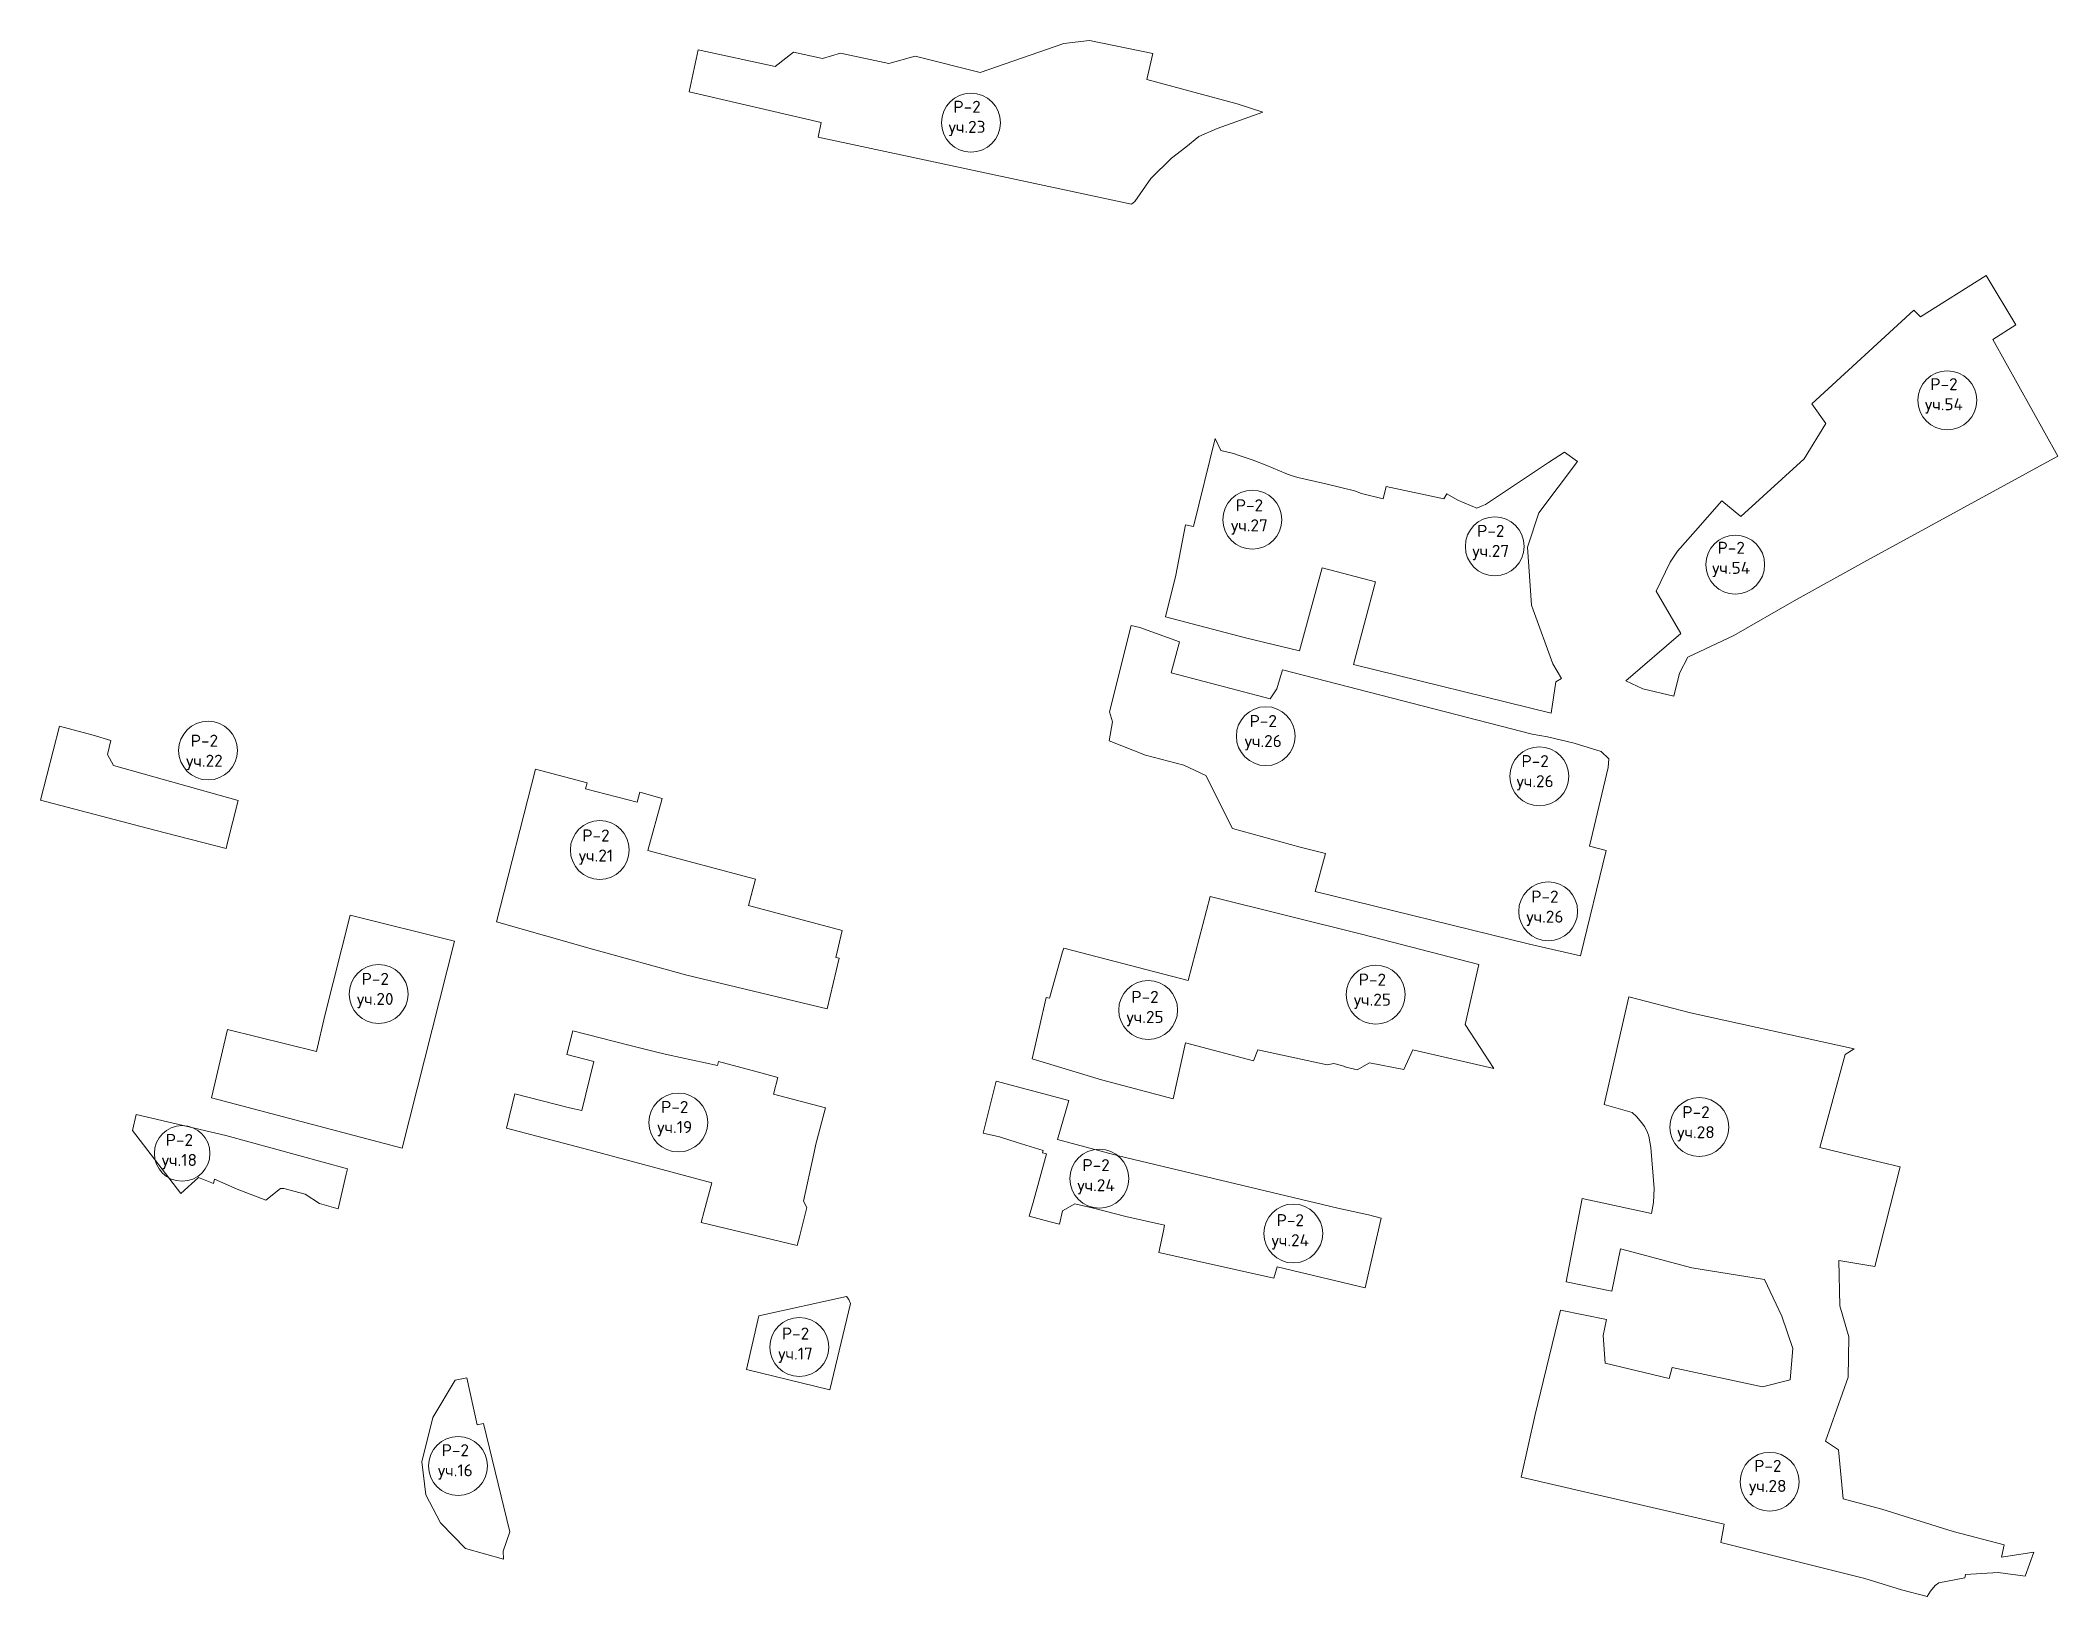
# Model space of a CAD drawing. Extents: x 1393221 to 1399622, y 357729 to 360833.
# Drawn here: x 1394701 to 1395796, y 359988 to 360833 of the extents above; entities that cross this region are included whole.
import ezdxf

# ---------------------------------------------------------------- set-up
doc = ezdxf.new("R2010")
doc.units = 0
doc.header["$MEASUREMENT"] = 0
doc.layers.add('Р-2', color=140, linetype='Continuous')
doc.styles.get("Standard").update_dxf_attribs({"font": 'simplex.shx'})

msp = doc.modelspace()

# ---------------------------------------------------------------- texts
at = {"layer": 'Р-2', "char_height": 6.53, "width": 6.533, "attachment_point": 2}
for s, insert in [('Р-2\\Pуч.23', (1395204, 360800.3)), ('Р-2\\Pуч.54', (1395734.7, 360649.6)), ('Р-2\\Pуч.27', (1395357.4, 360583.8)), ('Р-2\\Pуч.27', (1395488.5, 360569.9)), ('Р-2\\Pуч.54', (1395619.1, 360560.7)), ('Р-2\\Pуч.26', (1395364.9, 360466.6)), ('Р-2\\Pуч.22', (1394789.7, 360455.9)), ('Р-2\\Pуч.26', (1395512.6, 360444.8)), ('Р-2\\Pуч.21', (1395002.4, 360404.4)), ('Р-2\\Pуч.26', (1395517.9, 360371.2)), ('Р-2\\Pуч.20', (1394882.5, 360326.5)), ('Р-2\\Pуч.25', (1395424.2, 360326.1)), ('Р-2\\Pуч.25', (1395300.7, 360316.7)), ('Р-2\\Pуч.19', (1395045.2, 360256.9)), ('Р-2\\Pуч.28', (1395600, 360254.1)), ('Р-2\\Pуч.18', (1394776.1, 360239)), ('Р-2\\Pуч.24', (1395274.1, 360225.3)), ('Р-2\\Pуч.24', (1395379.6, 360195.4)), ('Р-2\\Pуч.17', (1395110.8, 360133.8)), ('Р-2\\Pуч.16', (1394926, 360070.4)), ('Р-2\\Pуч.28', (1395639, 360061.9))]:
    msp.add_mtext(s, dxfattribs=dict(at, insert=insert))

# ---------------------------------------------------------------- linework, layer by layer
at = {"layer": 'Р-2', "lineweight": 20}
for points in [[(1395301.6, 360811.9), (1395304.9, 360826), (1395270.6, 360833.1), (1395256.6, 360831.5), (1395211.2, 360815.7), (1395175.9, 360824.6), (1395161.5, 360820.5), (1395135.2, 360826.2), (1395125.4, 360823.2), (1395109.8, 360826.7), (1395099.7, 360819), (1395058, 360828), (1395053, 360805.2), (1395124.8, 360788.5), (1395123.1, 360780.6), (1395293.3, 360744.1), (1395295.1, 360745.5), (1395303.8, 360758), (1395315.1, 360769.1), (1395322.9, 360775.1), (1395329.9, 360780.9), (1395339.8, 360785.2), (1395364.7, 360794.2), (1395350.7, 360798.6), (1395301.6, 360811.9)], [(1395587.9, 360476.8), (1395591, 360489.4), (1395595.5, 360498.1), (1395620.6, 360509.8), (1395653.3, 360528.6), (1395691.1, 360549.7), (1395796.5, 360607.2), (1395761.2, 360670.7), (1395773.8, 360678.5), (1395757.6, 360705.3), (1395721.9, 360683), (1395718.3, 360686.5), (1395663, 360635.7), (1395670.5, 360625), (1395658.7, 360605.7), (1395624.4, 360574.5), (1395614, 360583), (1395599.7, 360566.6), (1395590, 360555.6), (1395586, 360549.6), (1395578.4, 360533.8), (1395591.7, 360510.8), (1395561.9, 360485.1), (1395571.1, 360480.8), (1395587.9, 360476.8)], [(1395311.8, 360520), (1395355.3, 360508.5), (1395384.6, 360501.4), (1395396.9, 360546.6), (1395425.9, 360538.9), (1395414, 360494), (1395521.3, 360467.6), (1395523.9, 360484.6), (1395527, 360486.4), (1395522.2, 360494.4), (1395511.5, 360523.7), (1395510.6, 360526.2), (1395508.5, 360557.7), (1395514.6, 360576.5), (1395535.6, 360604.4), (1395528.5, 360609.4), (1395519.8, 360603.8), (1395485.7, 360580.9), (1395483.9, 360580.2), (1395481, 360578.9), (1395470.7, 360583.4), (1395464.6, 360586.8), (1395463.1, 360584), (1395431.7, 360590.8), (1395430, 360584.1), (1395418.2, 360587), (1395414.4, 360588.4), (1395399, 360592.2), (1395383.7, 360595.7), (1395380.1, 360596.7), (1395377.1, 360597.8), (1395366.9, 360602.1), (1395359.5, 360605.1), (1395357.2, 360605.8), (1395351.2, 360607.7), (1395348.7, 360608.6), (1395341.9, 360610.3), (1395338.8, 360616.9), (1395327.1, 360569.1), (1395322.6, 360569.9), (1395317.4, 360542.5), (1395311.8, 360520)], [(1395509.6, 360342.1), (1395537.3, 360335.7), (1395551.2, 360393), (1395542.1, 360395.3), (1395552.3, 360438), (1395552.6, 360442.8), (1395548.5, 360446.7), (1395533.9, 360451.3), (1395519.4, 360454.8), (1395511, 360456.1), (1395375.3, 360491.2), (1395372.3, 360480.8), (1395368.6, 360475.4), (1395314.9, 360489.6), (1395319.5, 360506.3), (1395297.8, 360514.2), (1395293.2, 360515.3), (1395281.3, 360468.4), (1395283, 360462.8), (1395281.2, 360452.6), (1395300.9, 360444.8), (1395321.7, 360439.3), (1395333.8, 360433.8), (1395348.2, 360405), (1395384.9, 360394.8), (1395398.7, 360391.3), (1395393.2, 360370.7), (1395509.6, 360342.1)], [(1394710.9, 360460.6), (1394700.6, 360420.4), (1394762.7, 360404), (1394801.5, 360394), (1394802.3, 360397.3), (1394808.1, 360420.1), (1394740.3, 360439.1), (1394737, 360445.1), (1394738.8, 360452.8), (1394729.2, 360455.7), (1394710.9, 360460.6)], [(1395128.1, 360306.9), (1395134.5, 360334.4), (1395132.8, 360334.9), (1395136.1, 360349.6), (1395085.3, 360363.1), (1395089, 360377.5), (1395030.6, 360392.9), (1395038.3, 360421.3), (1395026.3, 360424.6), (1395024.8, 360419.2), (1394996.8, 360426.5), (1394997.6, 360429.7), (1394969.5, 360437.2), (1394948.3, 360354.3), (1395000.6, 360339.4), (1395051.7, 360325.3), (1395128.1, 360306.9)], [(1395316, 360258), (1395322.7, 360288.4), (1395359.6, 360278.7), (1395361.9, 360284.7), (1395399.7, 360276.6), (1395403.3, 360277.3), (1395409.4, 360275.7), (1395409.3, 360275.4), (1395416, 360273.8), (1395422.7, 360277.6), (1395441.2, 360274), (1395446.2, 360284.6), (1395490.1, 360274.6), (1395474.6, 360298.4), (1395482, 360331), (1395419.1, 360347.4), (1395336.1, 360368), (1395324.1, 360322.3), (1395256.5, 360339.9), (1395255.9, 360337.9), (1395248.8, 360312.7), (1395246.9, 360313.2), (1395239.4, 360279.8), (1395239.4, 360279.8), (1395277, 360268.3), (1395316, 360258)], [(1394868.9, 360357.8), (1394925.5, 360343.8), (1394897.2, 360231.3), (1394793.6, 360258.6), (1394802.3, 360295.8), (1394850.6, 360283.8), (1394855.2, 360303.4), (1394868.9, 360357.8)], [(1395765.9, 360009.1), (1395783.5, 360011.8), (1395778.8, 359998.8), (1395764.2, 360000.8), (1395746.4, 359999.7), (1395746.1, 359997.8), (1395731.9, 359995.1), (1395730, 359993.7), (1395727.4, 359990.5), (1395725.5, 359987.6), (1395711.7, 359991.3), (1395691.8, 359997.5), (1395613.5, 360017.1), (1395615.3, 360026.9), (1395505.1, 360052.6), (1395512.7, 360086.5), (1395526.4, 360143.2), (1395551.3, 360138.1), (1395549.6, 360129.4), (1395550.6, 360114.5), (1395585.4, 360106.1), (1395587.1, 360112.1), (1395636.1, 360101.6), (1395651.2, 360105.4), (1395652.6, 360122.4), (1395646.7, 360139.9), (1395637.3, 360159.9), (1395597.8, 360166.3), (1395558.9, 360176.6), (1395554.3, 360153.6), (1395529.4, 360158.7), (1395538.2, 360203.9), (1395575.9, 360195.8), (1395576.9, 360201.8), (1395577.2, 360209.3), (1395575.5, 360231.7), (1395574.4, 360237.8), (1395573.4, 360240.3), (1395572, 360243), (1395570.5, 360245.1), (1395567.7, 360248.5), (1395565.4, 360250.7), (1395550.2, 360254.9), (1395563.6, 360313.4), (1395597.1, 360304.7), (1395686, 360285.3), (1395681.1, 360282.2), (1395667.3, 360231.7), (1395684.5, 360227.5), (1395700.2, 360223.7), (1395710.9, 360221.2), (1395697.1, 360166.9), (1395677.6, 360170.2), (1395678.2, 360145.6), (1395683.1, 360128.7), (1395682.7, 360106.8), (1395670.3, 360072), (1395677.5, 360067.3), (1395680, 360040.8), (1395701, 360035.2), (1395739.7, 360023), (1395767.5, 360015.7), (1395765.9, 360009.1)], [(1394958.4, 360260.7), (1394953.8, 360242.2), (1394998.5, 360230.3), (1395065.3, 360212.4), (1395061.2, 360197), (1395059.6, 360190.9), (1395111.8, 360178.3), (1395113.1, 360183.9), (1395117, 360199.1), (1395115.1, 360202.4), (1395120.7, 360228.1), (1395121.9, 360233.5), (1395127.1, 360253.2), (1395098.8, 360260.6), (1395101.3, 360269.7), (1395089.9, 360272.8), (1395069, 360278.3), (1395068.4, 360276.1), (1395041.7, 360282), (1395036.2, 360283.2), (1395020.3, 360287.3), (1394989.8, 360295), (1394986.5, 360282.2), (1395001.2, 360278.4), (1394994.7, 360251.7), (1394988, 360253.1), (1394958.4, 360260.7)], [(1395259.3, 360257.2), (1395219.9, 360267.7), (1395212.8, 360239.5), (1395221.6, 360237.4), (1395231.2, 360234.4), (1395245.4, 360230), (1395245, 360228.8), (1395247.2, 360228.2), (1395240, 360201.7), (1395237.8, 360194.4), (1395249.1, 360191.2), (1395254.3, 360190), (1395255.8, 360197.2), (1395262.6, 360201.1), (1395272.7, 360198.6), (1395290.3, 360194.2), (1395311.2, 360189.4), (1395310.7, 360186.3), (1395308.1, 360174.6), (1395370.7, 360160.7), (1395372.5, 360166.8), (1395420.3, 360155.4), (1395429, 360193.3), (1395422, 360195), (1395405.4, 360198.6), (1395286.3, 360227.1), (1395253.1, 360235.9), (1395259.3, 360257.2)], [(1394862.3, 360198.3), (1394866.7, 360217.1), (1394867.4, 360220.1), (1394801.4, 360238.2), (1394752.7, 360249.5), (1394750.6, 360240.8), (1394776.8, 360206.6), (1394786.4, 360215.3), (1394794.6, 360212.1), (1394795.2, 360214.4), (1394807.5, 360209), (1394823.1, 360203.1), (1394831.1, 360209.4), (1394832.8, 360209.4), (1394844.4, 360206.2), (1394852.3, 360201.2), (1394862.3, 360198.3)], [(1395129.5, 360099.9), (1395140.6, 360146.8), (1395139.7, 360149.1), (1395138.5, 360150.7), (1395090.9, 360140.1), (1395084.2, 360111.1), (1395129.5, 360099.9)], [(1394952.1, 360007.9), (1394952, 360012.4), (1394955.6, 360022.8), (1394941.3, 360081.7), (1394937.8, 360081), (1394932.2, 360106.5), (1394926, 360105.3), (1394913.8, 360084.9), (1394907.8, 360060.9), (1394910, 360043), (1394918, 360027.7), (1394931.5, 360013.8), (1394952.1, 360007.9)]]:
    msp.add_lwpolyline(points, dxfattribs=at)
at = {"layer": 'Р-2', "lineweight": 0}
for centre, radius in [((1395206.1, 360788.4), 16), ((1395736.5, 360637.6), 16), ((1395359, 360572.7), 16), ((1395490.7, 360558.2), 16), ((1395621.3, 360548.3), 16), ((1395366.3, 360455.1), 16), ((1394791.7, 360447.3), 16), ((1395514.9, 360433.3), 16), ((1395004.5, 360393.3), 16), ((1395519.7, 360359.9), 16), ((1394884.3, 360315), 16), ((1395302.4, 360306.3), 16), ((1395426, 360314.7), 16), ((1395047.2, 360245.2), 16), ((1395601.8, 360242.7), 16), ((1394777.6, 360228.4), 15.1), ((1395275.9, 360214.7), 16), ((1395381.2, 360184.9), 16), ((1395112.9, 360123.2), 16), ((1394927.5, 360058.6), 16), ((1395640, 360050), 16)]:
    msp.add_circle(centre, radius, dxfattribs=at)

msp.set_redraw_order([(e.dxf.handle, doc.entitydb.next_handle()) for e in msp.query("TEXT MTEXT ATTDEF DIMENSION ARC_DIMENSION")])  # texts and dimensions are drawn at this point

doc.saveas('drawing.dxf')
